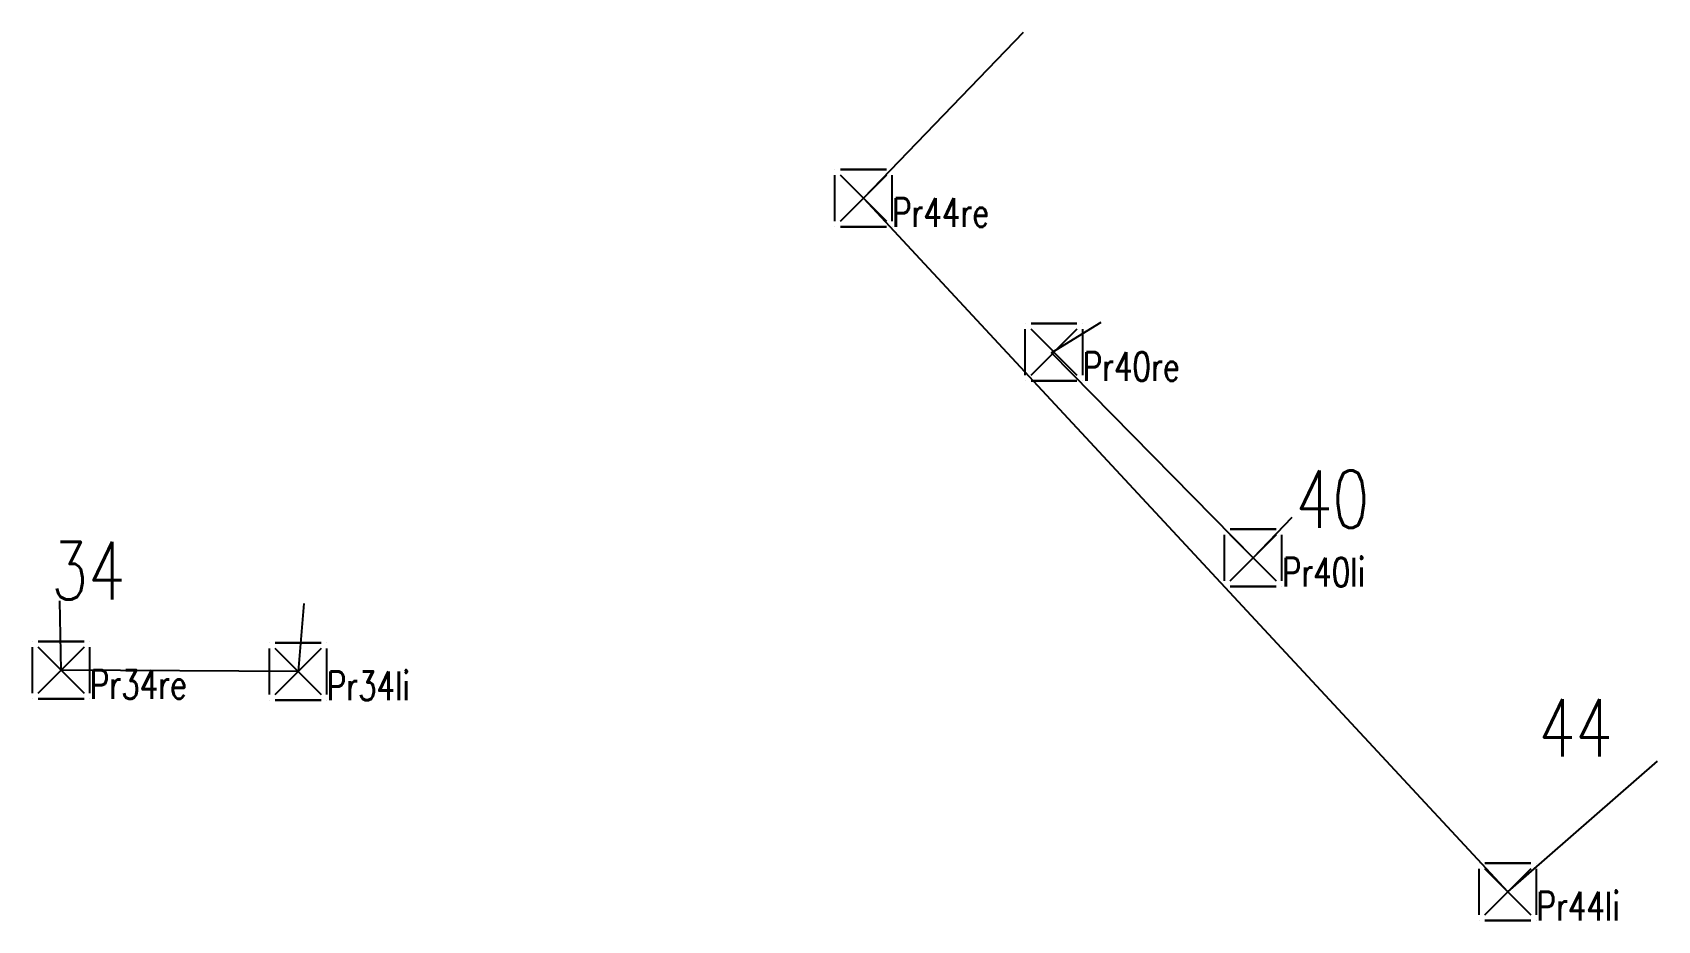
# Model space of a CAD drawing. Header units: metres. Extents: x 4462695 to 4462796, y 5794005 to 5794153.
# Drawn here: x 4462772.44 to 4462778.1, y 5794107.99 to 5794111.08 of the extents above; entities that cross this region are included whole.
import ezdxf

# ---------------------------------------------------------------- set-up
doc = ezdxf.new("R2010")
doc.units = ezdxf.units.M
doc.layers.add('Profile', color=5, linetype='Continuous')
doc.layers.add('Profile Passpunkte', color=5, linetype='Continuous')
doc.styles.add('ROMANS', font='ROMANS.shx', dxfattribs={"width": 0.75})

msp = doc.modelspace()

# ---------------------------------------------------------------- texts
at = {"layer": 'Profile', "style": 'ROMANS', "width": 0.75}
for s, p in [('40', (4462776.841, 5794109.3558, -0.008)), ('34', (4462772.5072, 5794109.1068, -0.008)), ('44', (4462777.6876, 5794108.5595, -0.008))]:
    msp.add_text(s, height=0.2, dxfattribs=at).set_placement(p)

# ---------------------------------------------------------------- blocks, each defined once
blk = doc.blocks.new('CONTROL')
for p, q in [((-0.1, 0.1, 0.1), (-0.1, 0.1, -0.1)), ((-0.1, -0.08, -0.1), (-0.1, 0.08, -0.1)), ((-0.1, -0.08, 0.1), (-0.1, 0.08, 0.1)), ((0.08, 0.1, 0.1), (-0.08, 0.1, 0.1)), ((-0.08, 0.1, -0.1), (0.08, 0.1, -0.1)), ((0.08, -0.08, 0.08), (-0.08, 0.08, -0.08)), ((-0.08, -0.08, -0.08), (0.08, 0.08, 0.08)), ((-0.08, 0.08, 0.08), (0.08, -0.08, -0.08)), ((0.08, 0.08, -0.08), (-0.08, -0.08, 0.08)), ((0.1, 0.1, -0.1), (0.1, 0.1, 0.1)), ((0.1, -0.08, -0.1), (0.1, 0.08, -0.1)), ((0.1, -0.08, 0.1), (0.1, 0.08, 0.1)), ((-0.1, -0.1, 0.1), (-0.1, -0.1, -0.1)), ((0.08, -0.1, 0.1), (-0.08, -0.1, 0.1)), ((-0.08, -0.1, -0.1), (0.08, -0.1, -0.1)), ((0.1, -0.1, -0.1), (0.1, -0.1, 0.1))]:
    blk.add_line(p, q)
at = {"style": 'ROMANS', "width": 0.75}
blk.add_attdef('NUMMER', (0.1, -0.1), '', height=0.1, dxfattribs=at)

# ---------------------------------------------------------------- linework, layer by layer
at = {"layer": 'Profile'}
for points in [[(4462775.893, 5794111.0808, 51.173), (4462775.336, 5794110.5038, 51.171), (4462777.581, 5794108.0888, 51.149)], [(4462776.1633, 5794110.0709, -0.008), (4462775.9908, 5794109.9651, 45.478), (4462776.694, 5794109.2518, 50.63), (4462776.8296, 5794109.3936, -0.008)], [(4462773.3865, 5794109.0924, 51.1651), (4462773.367, 5794108.8558, 51.184), (4462772.542, 5794108.8608, 51.183), (4462772.537, 5794109.1018, 51.1885)], [(4462777.581, 5794108.0888, 51.149), (4462778.102, 5794108.5438, 51.117)]]:
    msp.add_polyline3d(points, dxfattribs=at)

# ---------------------------------------------------------------- block references
at = {"layer": 'Profile Passpunkte', "color": 1}
for p, values in [((4462775.336, 5794110.5038, 51.171), {'NUMMER': 'Pr44re'}), ((4462776, 5794109.9678, 50.632), {'NUMMER': 'Pr40re'}), ((4462776.694, 5794109.2518, 50.63), {'NUMMER': 'Pr40li'}), ((4462772.542, 5794108.8608, 51.183), {'NUMMER': 'Pr34re'}), ((4462773.367, 5794108.8558, 51.184), {'NUMMER': 'Pr34li'}), ((4462777.581, 5794108.0888, 51.149), {'NUMMER': 'Pr44li'})]:
    msp.add_blockref('CONTROL', p, dxfattribs=at).add_auto_attribs(values)

msp.set_redraw_order([(e.dxf.handle, doc.entitydb.next_handle()) for e in msp.query("TEXT MTEXT ATTDEF DIMENSION ARC_DIMENSION")])  # texts and dimensions are drawn at this point

doc.saveas('drawing.dxf')
